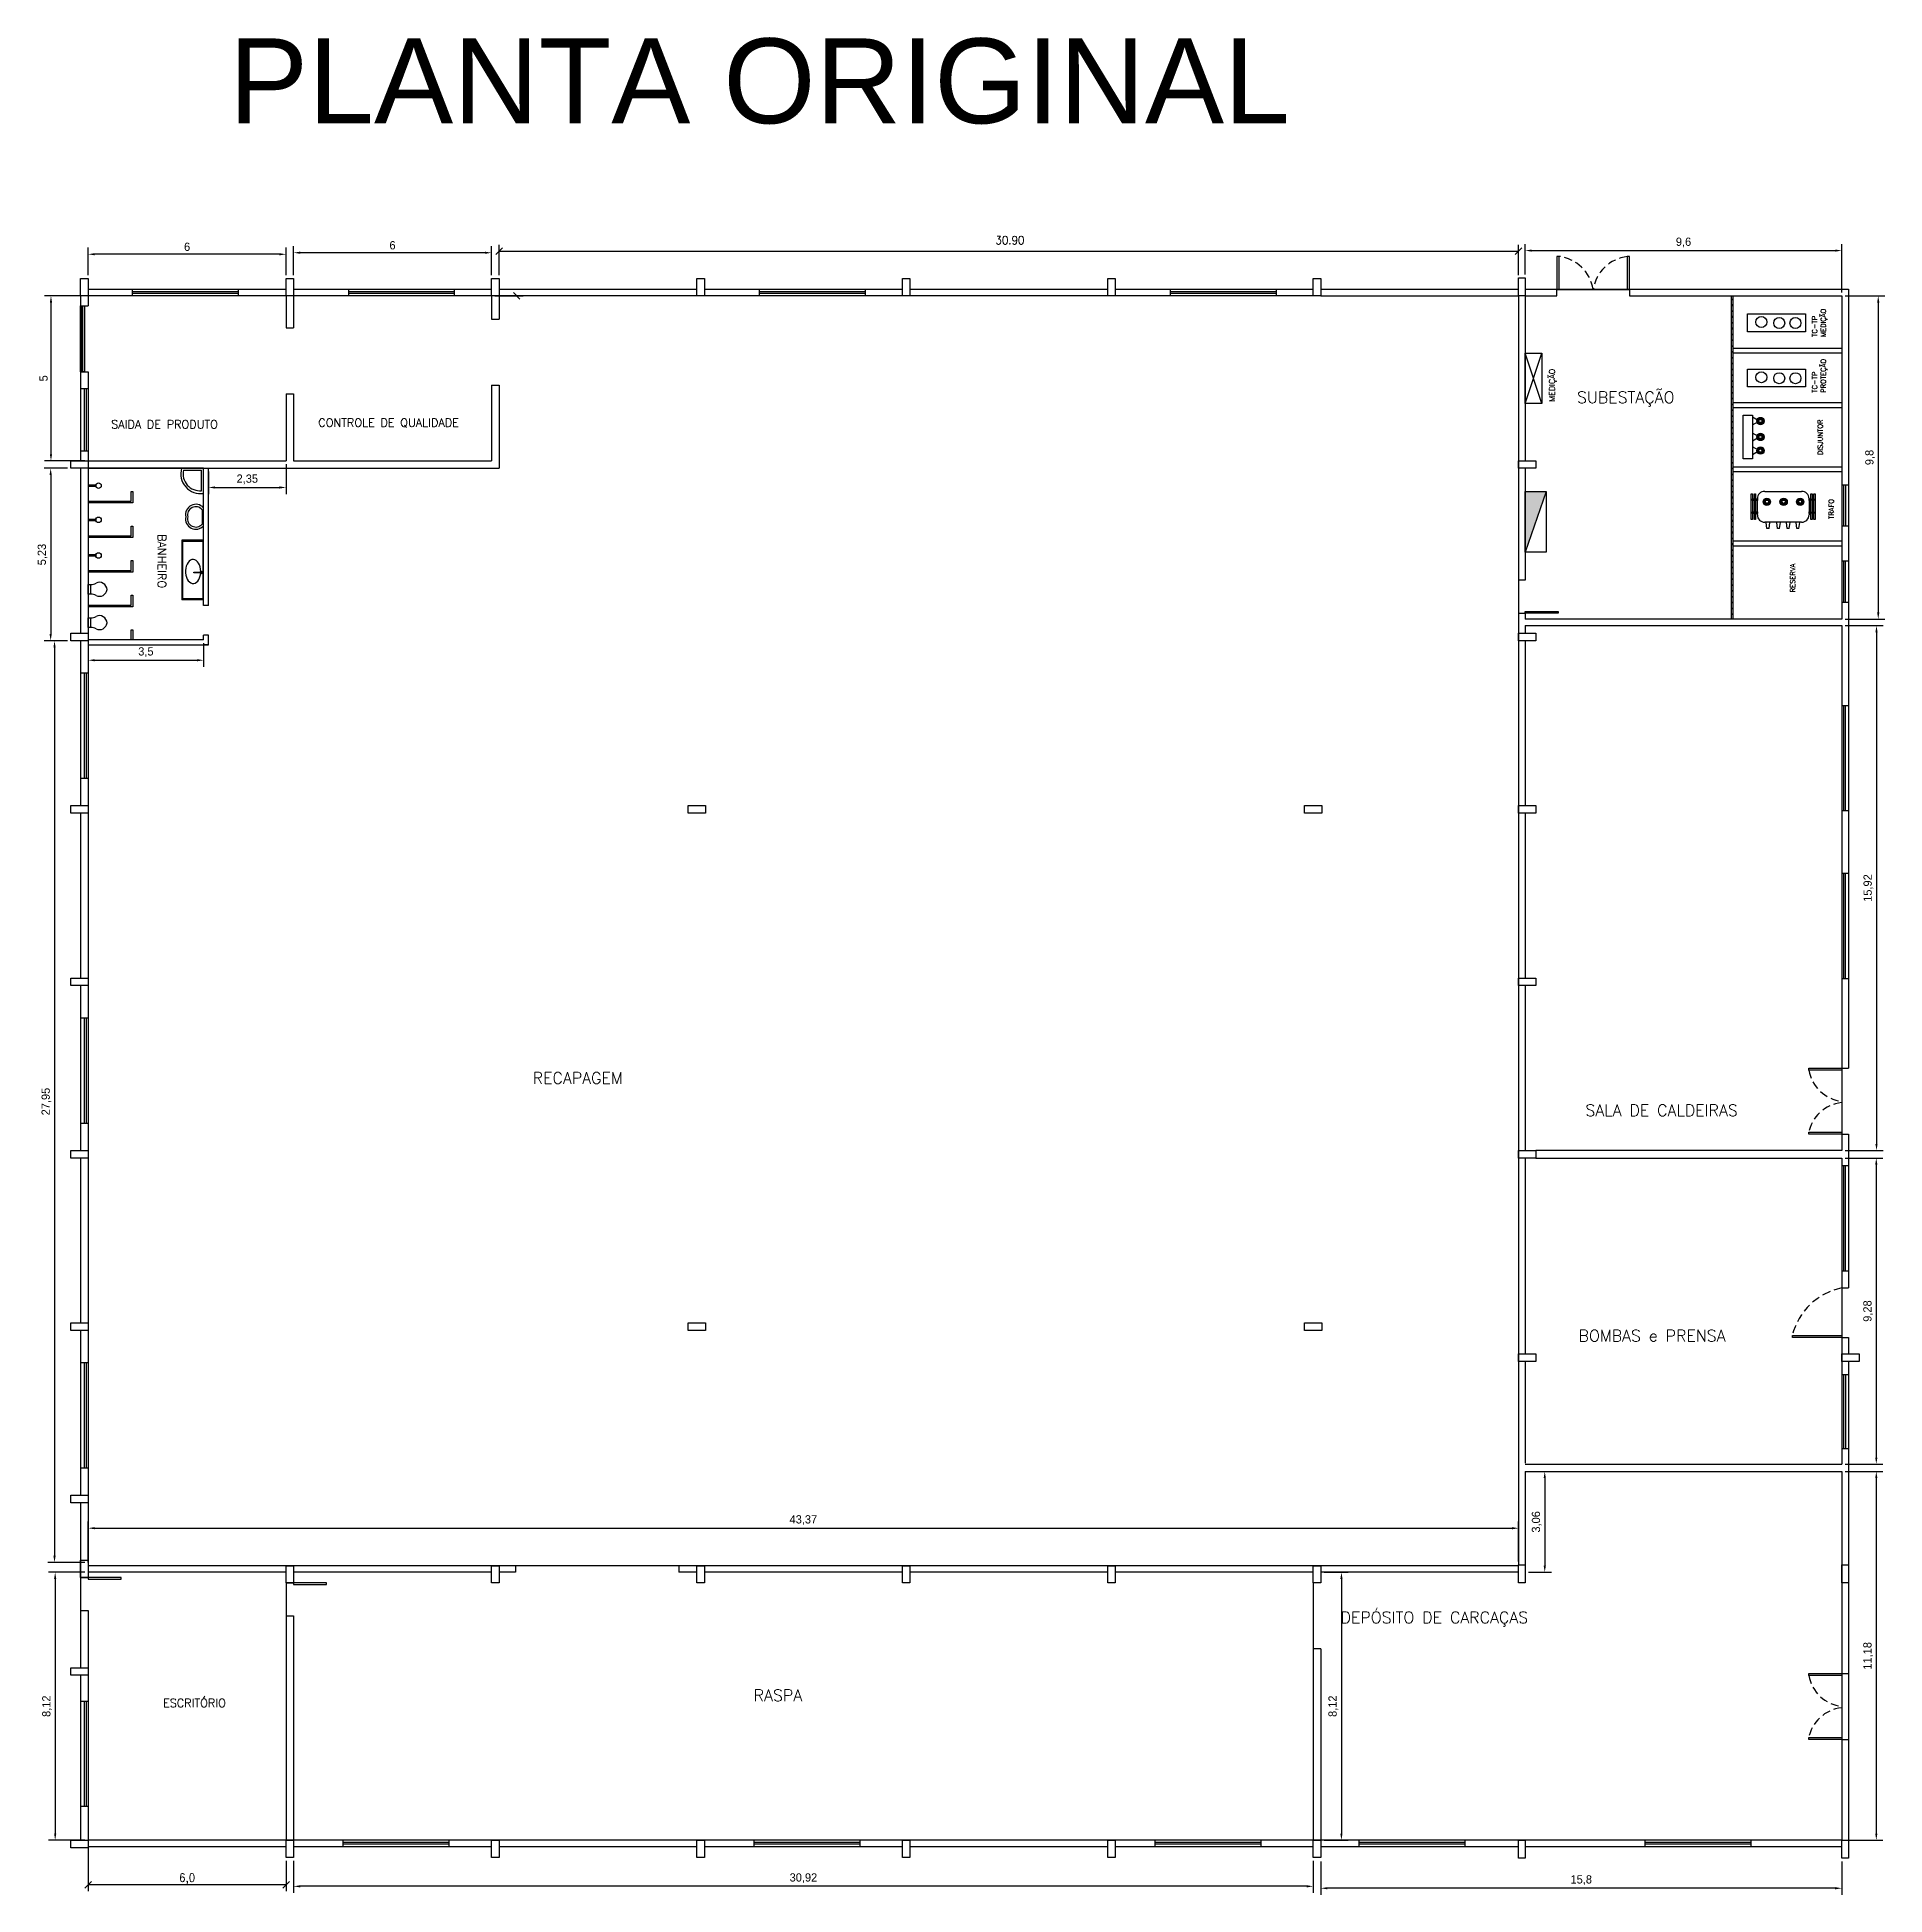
# Model space of a CAD drawing. Extents: x -646 to 641, y -554 to 322.
# Drawn here: x 223 to 279.1, y -58.2 to -1.9 of the extents above; entities that cross this region are included whole.
import ezdxf

# ---------------------------------------------------------------- set-up
doc = ezdxf.new("R2010")
doc.units = 0
doc.header["$MEASUREMENT"] = 0
doc.linetypes.add('DASHED2', pattern=[0.375, 0.25, -0.125])
for name, color, linetype in [('_ARQ', 5, 'Continuous'), ('_ARQ-TEXTO', 4, 'Continuous'), ('_COTAS', 4, 'Continuous'), ('_ELT-PONTO', 2, 'Continuous'), ('_ELT-PONTO-TEXTO', 4, 'Continuous')]:
    doc.layers.add(name, color=color, linetype=linetype)
doc.styles.add('textstyle3', font='romans')
doc.styles.add('textstyle4', font='arial.ttf')
doc.styles.add('textstyle5', font='')
doc.styles.get('textstyle5').set_extended_font_data('Standard')
doc.dimstyles.new('QCADDimStyle', dxfattribs={"dimscale": 0, "dimtxt": 0.25, "dimasz": 0.2, "dimexe": 0.2, "dimexo": 0.1, "dimgap": 0.1, "dimtad": 1, "dimtxsty": 'Standard', "dimcen": 2.5, "dimadec": 1, "dimazin": 3, "dimtfac": 1, "dimtmove": 2, "dimatfit": 3, "dimarcsym": 0})

msp = doc.modelspace()

# ---------------------------------------------------------------- texts
at = {"layer": '_ARQ-TEXTO', "style": 'textstyle3'}
for s, height, p in [('SUBESTAÇÃO', 0.35, (269.739, -12.967)), ('SAIDA DE PRODUTO', 0.25, (225.291, -13.735)), ('CONTROLE DE QUALIDADE', 0.25, (231.57, -13.684)), ('RECAPAGEM', 0.35, (238.073, -33.611)), ('SALA DE CALDEIRAS', 0.35, (269.993, -34.591)), ('BOMBAS e PRENSA', 0.35, (269.786, -41.427)), ('DEPÓSITO DE CARCAÇAS', 0.35, (262.57, -49.97)), ('ESCRITÓRIO', 0.25, (226.862, -52.514)), ('RASPA', 0.35, (244.773, -52.332))]:
    msp.add_text(s, height=height, dxfattribs=at).set_placement(p)
msp.add_text('BANHEIRO', height=0.25, rotation=270, dxfattribs=at).set_placement((226.704, -16.94))
at = {"layer": '_ARQ-TEXTO', "linetype": 'Continuous', "insert": (228.864, -1.907), "char_height": 2.57438, "width": 44.48312, "attachment_point": 1, "style": 'textstyle4'}
msp.add_mtext('PLANTA ORIGINAL', dxfattribs=at)
at = {"layer": '_COTAS', "linetype": 'Continuous', "char_height": 0.25, "attachment_point": 5, "style": 'textstyle5'}
for s, insert in [('30.90', (252.543, -8.027)), ('6,0', (227.593, -57.726))]:
    msp.add_mtext(s, dxfattribs=dict(at, insert=insert))
at = {"layer": '_ELT-PONTO-TEXTO', "style": 'textstyle3'}
for s, height, p in [('MEDIÇÃO', 0.15, (277.28, -10.961)), ('TC-TP', 0.15, (277.018, -10.961)), ('PROTEÇÃO', 0.15, (277.28, -12.656)), ('MEDIÇÃO', 0.176, (269.069, -12.931)), ('TC-TP', 0.15, (277.018, -12.656)), ('DISJUNTOR', 0.15, (277.188, -14.545)), ('TRAFO', 0.15, (277.521, -16.487)), ('RESERVA', 0.15, (276.35, -18.707))]:
    msp.add_text(s, height=height, rotation=90, dxfattribs=at).set_placement(p)

# ---------------------------------------------------------------- blocks, each defined once
blk = doc.blocks.new('_OBLIQUE')
at = {"color": 0, "linetype": 'ByBlock'}
blk.add_line((-0.5, -0.5), (0.5, 0.5), dxfattribs=at)
blk = doc.blocks.new('*D17')
at = {"layer": '_COTAS', "color": 0, "linetype": 'Continuous', "lineweight": -2, "transparency": 16777216}
for p, q in [((268.168, -9.068), (268.168, -8.142)), ((268.368, -8.342), (277.568, -8.342)), ((277.768, -9.616), (277.768, -8.142))]:
    blk.add_line(p, q, dxfattribs=at)
at = {"layer": '_COTAS', "color": 0, "linetype": 'Continuous', "transparency": 16777216}
for points in [[(268.368, -8.308), (268.368, -8.375), (268.168, -8.342)], [(277.568, -8.308), (277.568, -8.375), (277.768, -8.342)]]:
    blk.add_solid(points, dxfattribs=at)
at = {"layer": 'DEFPOINTS', "color": 0, "linetype": 'Continuous', "transparency": 16777216}
for p in [(277.768, -8.342), (268.168, -9.168), (277.768, -9.716)]:
    blk.add_point(p, dxfattribs=at)
at = {"layer": '_COTAS', "color": 0, "linetype": 'Continuous', "transparency": 16777216, "insert": (272.968, -8.096), "char_height": 0.25, "attachment_point": 5}
blk.add_mtext('9,6', dxfattribs=at)
blk = doc.blocks.new('*D18')
at = {"layer": '_COTAS', "color": 0, "linetype": 'Continuous', "lineweight": -2, "transparency": 16777216}
for p, q in [((277.868, -9.716), (279.073, -9.716)), ((278.873, -9.916), (278.873, -19.316)), ((277.868, -19.516), (279.073, -19.516))]:
    blk.add_line(p, q, dxfattribs=at)
at = {"layer": '_COTAS', "color": 0, "linetype": 'Continuous', "transparency": 16777216}
for points in [[(278.839, -9.916), (278.906, -9.916), (278.873, -9.716)], [(278.839, -19.316), (278.906, -19.316), (278.873, -19.516)]]:
    blk.add_solid(points, dxfattribs=at)
at = {"layer": 'DEFPOINTS', "color": 0, "linetype": 'Continuous', "transparency": 16777216}
for p in [(277.768, -9.716), (277.768, -19.516), (278.873, -19.516)]:
    blk.add_point(p, dxfattribs=at)
at = {"layer": '_COTAS', "color": 0, "linetype": 'Continuous', "transparency": 16777216, "insert": (278.627, -14.616), "char_height": 0.25, "attachment_point": 5, "rotation": 90}
blk.add_mtext('9,8', dxfattribs=at)
blk = doc.blocks.new('*D19')
at = {"layer": '_COTAS', "color": 0, "linetype": 'Continuous', "lineweight": -2, "transparency": 16777216}
for p, q in [((277.868, -19.716), (279.02, -19.716)), ((278.82, -19.916), (278.82, -35.433)), ((277.868, -35.633), (279.02, -35.633))]:
    blk.add_line(p, q, dxfattribs=at)
at = {"layer": '_COTAS', "color": 0, "linetype": 'Continuous', "transparency": 16777216}
for points in [[(278.786, -19.916), (278.853, -19.916), (278.82, -19.716)], [(278.786, -35.433), (278.853, -35.433), (278.82, -35.633)]]:
    blk.add_solid(points, dxfattribs=at)
at = {"layer": 'DEFPOINTS', "color": 0, "linetype": 'Continuous', "transparency": 16777216}
for p in [(277.768, -19.716), (277.768, -35.633), (278.82, -35.633)]:
    blk.add_point(p, dxfattribs=at)
at = {"layer": '_COTAS', "color": 0, "linetype": 'Continuous', "transparency": 16777216, "insert": (278.574, -27.674), "char_height": 0.25, "attachment_point": 5, "rotation": 90}
blk.add_mtext('15,92', dxfattribs=at)
blk = doc.blocks.new('*D20')
at = {"layer": '_COTAS', "color": 0, "linetype": 'Continuous', "lineweight": -2, "transparency": 16777216}
for p, q in [((277.868, -35.862), (279.013, -35.862)), ((278.813, -36.062), (278.813, -44.945)), ((277.868, -45.145), (279.013, -45.145))]:
    blk.add_line(p, q, dxfattribs=at)
at = {"layer": '_COTAS', "color": 0, "linetype": 'Continuous', "transparency": 16777216}
for points in [[(278.78, -36.062), (278.847, -36.062), (278.813, -35.862)], [(278.78, -44.945), (278.847, -44.945), (278.813, -45.145)]]:
    blk.add_solid(points, dxfattribs=at)
at = {"layer": 'DEFPOINTS', "color": 0, "linetype": 'Continuous', "transparency": 16777216}
for p in [(277.768, -35.862), (277.768, -45.145), (278.813, -45.145)]:
    blk.add_point(p, dxfattribs=at)
at = {"layer": '_COTAS', "color": 0, "linetype": 'Continuous', "transparency": 16777216, "insert": (278.567, -40.503), "char_height": 0.25, "attachment_point": 5, "rotation": 90}
blk.add_mtext('9,28', dxfattribs=at)
blk = doc.blocks.new('*D21')
at = {"layer": '_COTAS', "color": 0, "linetype": 'Continuous', "lineweight": -2, "transparency": 16777216}
for p, q in [((277.868, -45.368), (279.013, -45.368)), ((278.813, -45.568), (278.813, -56.35)), ((277.866, -56.55), (279.013, -56.55))]:
    blk.add_line(p, q, dxfattribs=at)
at = {"layer": '_COTAS', "color": 0, "linetype": 'Continuous', "transparency": 16777216}
for points in [[(278.78, -45.568), (278.847, -45.568), (278.813, -45.368)], [(278.78, -56.35), (278.847, -56.35), (278.813, -56.55)]]:
    blk.add_solid(points, dxfattribs=at)
at = {"layer": 'DEFPOINTS', "color": 0, "linetype": 'Continuous', "transparency": 16777216}
for p in [(277.768, -45.368), (277.766, -56.55), (278.813, -56.55)]:
    blk.add_point(p, dxfattribs=at)
at = {"layer": '_COTAS', "color": 0, "linetype": 'Continuous', "transparency": 16777216, "insert": (278.567, -50.959), "char_height": 0.25, "attachment_point": 5, "rotation": 90}
blk.add_mtext('11,18', dxfattribs=at)
blk = doc.blocks.new('*D22')
at = {"layer": '_COTAS', "color": 0, "linetype": 'Continuous', "lineweight": -2, "transparency": 16777216}
for p, q in [((268.268, -45.368), (268.96, -45.368)), ((268.76, -45.568), (268.76, -48.225)), ((268.268, -48.425), (268.96, -48.425))]:
    blk.add_line(p, q, dxfattribs=at)
at = {"layer": '_COTAS', "color": 0, "linetype": 'Continuous', "transparency": 16777216}
for points in [[(268.727, -45.568), (268.794, -45.568), (268.76, -45.368)], [(268.727, -48.225), (268.794, -48.225), (268.76, -48.425)]]:
    blk.add_solid(points, dxfattribs=at)
at = {"layer": 'DEFPOINTS', "color": 0, "linetype": 'Continuous', "transparency": 16777216}
for p in [(268.168, -45.368), (268.168, -48.425), (268.76, -48.425)]:
    blk.add_point(p, dxfattribs=at)
at = {"layer": '_COTAS', "color": 0, "linetype": 'Continuous', "transparency": 16777216, "insert": (268.515, -46.897), "char_height": 0.25, "attachment_point": 5, "rotation": 90}
blk.add_mtext('3,06', dxfattribs=at)
blk = doc.blocks.new('*D23')
at = {"layer": '_COTAS', "color": 0, "linetype": 'Continuous', "lineweight": -2, "transparency": 16777216}
for p, q in [((262.068, -48.425), (262.795, -48.425)), ((262.595, -48.625), (262.595, -56.35)), ((262.068, -56.55), (262.795, -56.55))]:
    blk.add_line(p, q, dxfattribs=at)
at = {"layer": '_COTAS', "color": 0, "linetype": 'Continuous', "transparency": 16777216}
for points in [[(262.562, -48.625), (262.628, -48.625), (262.595, -48.425)], [(262.562, -56.35), (262.628, -56.35), (262.595, -56.55)]]:
    blk.add_solid(points, dxfattribs=at)
at = {"layer": 'DEFPOINTS', "color": 0, "linetype": 'Continuous', "transparency": 16777216}
for p in [(261.968, -48.425), (261.968, -56.55), (262.595, -56.55)]:
    blk.add_point(p, dxfattribs=at)
at = {"layer": '_COTAS', "color": 0, "linetype": 'Continuous', "transparency": 16777216, "insert": (262.349, -52.487), "char_height": 0.25, "attachment_point": 5, "rotation": 90}
blk.add_mtext('8,12', dxfattribs=at)
blk = doc.blocks.new('*D24')
at = {"layer": '_COTAS', "color": 0, "linetype": 'Continuous', "lineweight": -2, "transparency": 16777216}
for p, q in [((261.968, -57.198), (261.968, -58.208)), ((277.766, -57.198), (277.766, -58.208)), ((277.566, -58.008), (262.168, -58.008))]:
    blk.add_line(p, q, dxfattribs=at)
at = {"layer": '_COTAS', "color": 0, "linetype": 'Continuous', "transparency": 16777216}
for points in [[(262.168, -57.974), (262.168, -58.041), (261.968, -58.008)], [(277.566, -57.974), (277.566, -58.041), (277.766, -58.008)]]:
    blk.add_solid(points, dxfattribs=at)
at = {"layer": 'DEFPOINTS', "color": 0, "linetype": 'Continuous', "transparency": 16777216}
for p in [(261.968, -57.098), (277.766, -57.098), (261.968, -58.008)]:
    blk.add_point(p, dxfattribs=at)
at = {"layer": '_COTAS', "color": 0, "linetype": 'Continuous', "transparency": 16777216, "insert": (269.867, -57.762), "char_height": 0.25, "attachment_point": 5}
blk.add_mtext('15,8', dxfattribs=at)
blk = doc.blocks.new('*D25')
at = {"layer": '_COTAS', "color": 0, "linetype": 'Continuous', "lineweight": -2, "transparency": 16777216}
for p, q in [((230.822, -57.174), (230.822, -58.149)), ((261.739, -57.174), (261.739, -58.149)), ((261.539, -57.949), (231.022, -57.949))]:
    blk.add_line(p, q, dxfattribs=at)
at = {"layer": '_COTAS', "color": 0, "linetype": 'Continuous', "transparency": 16777216}
for points in [[(231.022, -57.916), (231.022, -57.983), (230.822, -57.949)], [(261.539, -57.916), (261.539, -57.983), (261.739, -57.949)]]:
    blk.add_solid(points, dxfattribs=at)
at = {"layer": 'DEFPOINTS', "color": 0, "linetype": 'Continuous', "transparency": 16777216}
for p in [(230.822, -57.074), (261.739, -57.074), (230.822, -57.949)]:
    blk.add_point(p, dxfattribs=at)
at = {"layer": '_COTAS', "color": 0, "linetype": 'Continuous', "transparency": 16777216, "insert": (246.281, -57.703), "char_height": 0.25, "attachment_point": 5}
blk.add_mtext('30,92', dxfattribs=at)
blk = doc.blocks.new('*D26')
at = {"layer": '_COTAS', "color": 0, "linetype": 'Continuous', "lineweight": -2, "transparency": 16777216}
for p, q in [((224.593, -48.125), (224.593, -46.889)), ((224.793, -47.089), (267.766, -47.089)), ((267.966, -48.102), (267.966, -46.889))]:
    blk.add_line(p, q, dxfattribs=at)
at = {"layer": '_COTAS', "color": 0, "linetype": 'Continuous', "transparency": 16777216}
for points in [[(224.793, -47.055), (224.793, -47.122), (224.593, -47.089)], [(267.766, -47.055), (267.766, -47.122), (267.966, -47.089)]]:
    blk.add_solid(points, dxfattribs=at)
at = {"layer": 'DEFPOINTS', "color": 0, "linetype": 'Continuous', "transparency": 16777216}
for p in [(267.966, -47.089), (224.593, -48.225), (267.966, -48.202)]:
    blk.add_point(p, dxfattribs=at)
at = {"layer": '_COTAS', "color": 0, "linetype": 'Continuous', "transparency": 16777216, "insert": (246.279, -46.843), "char_height": 0.25, "attachment_point": 5}
blk.add_mtext('43,37', dxfattribs=at)
blk = doc.blocks.new('*D27')
at = {"layer": '_COTAS', "color": 0, "linetype": 'Continuous', "lineweight": -2, "transparency": 16777216}
for p, q in [((230.822, -9.092), (230.822, -8.207)), ((236.622, -8.407), (231.022, -8.407)), ((236.822, -9.092), (236.822, -8.207))]:
    blk.add_line(p, q, dxfattribs=at)
at = {"layer": '_COTAS', "color": 0, "linetype": 'Continuous', "transparency": 16777216}
for points in [[(231.022, -8.374), (231.022, -8.44), (230.822, -8.407)], [(236.622, -8.374), (236.622, -8.44), (236.822, -8.407)]]:
    blk.add_solid(points, dxfattribs=at)
at = {"layer": 'DEFPOINTS', "color": 0, "linetype": 'Continuous', "transparency": 16777216}
for p in [(230.822, -8.407), (230.822, -9.192), (236.822, -9.192)]:
    blk.add_point(p, dxfattribs=at)
at = {"layer": '_COTAS', "color": 0, "linetype": 'Continuous', "transparency": 16777216, "insert": (233.822, -8.182), "char_height": 0.25, "attachment_point": 5}
blk.add_mtext('6', dxfattribs=at)
blk = doc.blocks.new('*D28')
at = {"layer": '_COTAS', "color": 0, "linetype": 'Continuous', "lineweight": -2, "transparency": 16777216}
for p, q in [((224.593, -9.092), (224.593, -8.253)), ((230.593, -9.092), (230.593, -8.253)), ((230.393, -8.453), (224.793, -8.453))]:
    blk.add_line(p, q, dxfattribs=at)
at = {"layer": '_COTAS', "color": 0, "linetype": 'Continuous', "transparency": 16777216}
for points in [[(224.793, -8.42), (224.793, -8.487), (224.593, -8.453)], [(230.393, -8.42), (230.393, -8.487), (230.593, -8.453)]]:
    blk.add_solid(points, dxfattribs=at)
at = {"layer": 'DEFPOINTS', "color": 0, "linetype": 'Continuous', "transparency": 16777216}
for p in [(224.593, -8.453), (224.593, -9.192), (230.593, -9.192)]:
    blk.add_point(p, dxfattribs=at)
at = {"layer": '_COTAS', "color": 0, "linetype": 'Continuous', "transparency": 16777216, "insert": (227.593, -8.228), "char_height": 0.25, "attachment_point": 5}
blk.add_mtext('6', dxfattribs=at)
blk = doc.blocks.new('*D29')
at = {"layer": '_COTAS', "color": 0, "linetype": 'Continuous', "lineweight": -2, "transparency": 16777216}
for p, q in [((224.493, -9.716), (223.265, -9.716)), ((223.465, -9.916), (223.465, -14.516)), ((224.493, -14.716), (223.265, -14.716))]:
    blk.add_line(p, q, dxfattribs=at)
at = {"layer": '_COTAS', "color": 0, "linetype": 'Continuous', "transparency": 16777216}
for points in [[(223.432, -9.916), (223.498, -9.916), (223.465, -9.716)], [(223.432, -14.516), (223.498, -14.516), (223.465, -14.716)]]:
    blk.add_solid(points, dxfattribs=at)
at = {"layer": 'DEFPOINTS', "color": 0, "linetype": 'Continuous', "transparency": 16777216}
for p in [(224.593, -9.716), (223.465, -14.716), (224.593, -14.716)]:
    blk.add_point(p, dxfattribs=at)
at = {"layer": '_COTAS', "color": 0, "linetype": 'Continuous', "transparency": 16777216, "insert": (223.24, -12.216), "char_height": 0.25, "attachment_point": 5, "rotation": 90}
blk.add_mtext('5', dxfattribs=at)
blk = doc.blocks.new('*D30')
at = {"layer": '_COTAS', "color": 0, "linetype": 'Continuous', "lineweight": -2, "transparency": 16777216}
for p, q in [((228.093, -20.245), (228.093, -20.965)), ((224.593, -20.395), (224.593, -20.965)), ((224.793, -20.765), (227.893, -20.765))]:
    blk.add_line(p, q, dxfattribs=at)
at = {"layer": '_COTAS', "color": 0, "linetype": 'Continuous', "transparency": 16777216}
for points in [[(224.793, -20.732), (224.793, -20.799), (224.593, -20.765)], [(227.893, -20.732), (227.893, -20.799), (228.093, -20.765)]]:
    blk.add_solid(points, dxfattribs=at)
at = {"layer": 'DEFPOINTS', "color": 0, "linetype": 'Continuous', "transparency": 16777216}
for p in [(228.093, -20.145), (224.593, -20.295), (228.093, -20.765)]:
    blk.add_point(p, dxfattribs=at)
at = {"layer": '_COTAS', "color": 0, "linetype": 'Continuous', "transparency": 16777216, "insert": (226.343, -20.52), "char_height": 0.25, "attachment_point": 5}
blk.add_mtext('3,5', dxfattribs=at)
blk = doc.blocks.new('*D31')
at = {"layer": '_COTAS', "color": 0, "linetype": 'Continuous', "lineweight": -2, "transparency": 16777216}
for p, q in [((223.969, -14.945), (223.256, -14.945)), ((223.456, -15.145), (223.456, -19.974)), ((223.969, -20.174), (223.256, -20.174))]:
    blk.add_line(p, q, dxfattribs=at)
at = {"layer": '_COTAS', "color": 0, "linetype": 'Continuous', "transparency": 16777216}
for points in [[(223.423, -15.145), (223.489, -15.145), (223.456, -14.945)], [(223.423, -19.974), (223.489, -19.974), (223.456, -20.174)]]:
    blk.add_solid(points, dxfattribs=at)
at = {"layer": 'DEFPOINTS', "color": 0, "linetype": 'Continuous', "transparency": 16777216}
for p in [(224.069, -14.945), (223.456, -20.174), (224.069, -20.174)]:
    blk.add_point(p, dxfattribs=at)
at = {"layer": '_COTAS', "color": 0, "linetype": 'Continuous', "transparency": 16777216, "insert": (223.21, -17.56), "char_height": 0.25, "attachment_point": 5, "rotation": 90}
blk.add_mtext('5,23', dxfattribs=at)
blk = doc.blocks.new('*D32')
at = {"layer": '_COTAS', "color": 0, "linetype": 'Continuous', "lineweight": -2, "transparency": 16777216}
for p, q in [((228.243, -15.045), (228.243, -15.726)), ((230.593, -14.816), (230.593, -15.726)), ((228.443, -15.526), (230.393, -15.526))]:
    blk.add_line(p, q, dxfattribs=at)
at = {"layer": '_COTAS', "color": 0, "linetype": 'Continuous', "transparency": 16777216}
for points in [[(228.443, -15.492), (228.443, -15.559), (228.243, -15.526)], [(230.393, -15.492), (230.393, -15.559), (230.593, -15.526)]]:
    blk.add_solid(points, dxfattribs=at)
at = {"layer": 'DEFPOINTS', "color": 0, "linetype": 'Continuous', "transparency": 16777216}
for p in [(228.243, -14.945), (230.593, -14.716), (230.593, -15.526)]:
    blk.add_point(p, dxfattribs=at)
at = {"layer": '_COTAS', "color": 0, "linetype": 'Continuous', "transparency": 16777216, "insert": (229.418, -15.28), "char_height": 0.25, "attachment_point": 5}
blk.add_mtext('2,35', dxfattribs=at)
blk = doc.blocks.new('*D33')
at = {"layer": '_COTAS', "color": 0, "linetype": 'Continuous', "lineweight": -2, "transparency": 16777216}
for p, q in [((223.969, -20.174), (223.373, -20.174)), ((223.573, -20.374), (223.573, -47.925)), ((224.493, -48.125), (223.373, -48.125))]:
    blk.add_line(p, q, dxfattribs=at)
at = {"layer": '_COTAS', "color": 0, "linetype": 'Continuous', "transparency": 16777216}
for points in [[(223.539, -20.374), (223.606, -20.374), (223.573, -20.174)], [(223.539, -47.925), (223.606, -47.925), (223.573, -48.125)]]:
    blk.add_solid(points, dxfattribs=at)
at = {"layer": 'DEFPOINTS', "color": 0, "linetype": 'Continuous', "transparency": 16777216}
for p in [(224.069, -20.174), (223.573, -48.125), (224.593, -48.125)]:
    blk.add_point(p, dxfattribs=at)
at = {"layer": '_COTAS', "color": 0, "linetype": 'Continuous', "transparency": 16777216, "insert": (223.327, -34.15), "char_height": 0.25, "attachment_point": 5, "rotation": 90}
blk.add_mtext('27,95', dxfattribs=at)
blk = doc.blocks.new('*D34')
at = {"layer": '_COTAS', "color": 0, "linetype": 'Continuous', "lineweight": -2, "transparency": 16777216}
for p, q in [((224.493, -48.425), (223.392, -48.425)), ((223.592, -48.625), (223.592, -56.35)), ((224.493, -56.55), (223.392, -56.55))]:
    blk.add_line(p, q, dxfattribs=at)
at = {"layer": '_COTAS', "color": 0, "linetype": 'Continuous', "transparency": 16777216}
for points in [[(223.559, -48.625), (223.626, -48.625), (223.592, -48.425)], [(223.559, -56.35), (223.626, -56.35), (223.592, -56.55)]]:
    blk.add_solid(points, dxfattribs=at)
at = {"layer": 'DEFPOINTS', "color": 0, "linetype": 'Continuous', "transparency": 16777216}
for p in [(224.593, -48.425), (223.592, -56.55), (224.593, -56.55)]:
    blk.add_point(p, dxfattribs=at)
at = {"layer": '_COTAS', "color": 0, "linetype": 'Continuous', "transparency": 16777216, "insert": (223.347, -52.487), "char_height": 0.25, "attachment_point": 5, "rotation": 90}
blk.add_mtext('8,12', dxfattribs=at)

# ---------------------------------------------------------------- dimensions: what is measured, and where the dimension line sits
at = {"layer": '_COTAS', "linetype": 'Continuous'}
for base, p1, p2, picture, middle in [((224.593, -8.453), (230.593, -9.192), (224.593, -9.192), '*D28', (227.593, -8.228)), ((230.822, -8.407), (236.822, -9.192), (230.822, -9.192), '*D27', (233.822, -8.182)), ((277.768, -8.342), (268.168, -9.168), (277.768, -9.716), '*D17', (272.968, -8.096)), ((230.593, -15.526), (228.243, -14.945), (230.593, -14.716), '*D32', (229.418, -15.28)), ((228.093, -20.765), (224.593, -20.295), (228.093, -20.145), '*D30', (226.343, -20.52)), ((267.966, -47.089), (224.593, -48.225), (267.966, -48.202), '*D26', (246.279, -46.843)), ((230.822, -57.949), (261.739, -57.074), (230.822, -57.074), '*D25', (246.281, -57.703)), ((261.968, -58.008), (277.766, -57.098), (261.968, -57.098), '*D24', (269.867, -57.762))]:
    dim = msp.add_linear_dim(base=base, p1=p1, p2=p2, dimstyle='QCADDimStyle', override={"dimscale": 1, "dimtoh": 0, "dimsah": 1, "dimcen": 0.2, "dimtdec": 2, "dimtofl": 1}, dxfattribs=at)
    dim.commit()
    dim.dimension.update_dxf_attribs({"geometry": picture, "text_midpoint": middle})
for base, p1, p2, picture, middle in [((223.465, -14.716), (224.593, -9.716), (224.593, -14.716), '*D29', (223.24, -12.216)), ((278.873, -19.516), (277.768, -9.716), (277.768, -19.516), '*D18', (278.627, -14.616)), ((223.456, -20.174), (224.069, -14.945), (224.069, -20.174), '*D31', (223.21, -17.56)), ((278.82, -35.633), (277.768, -19.716), (277.768, -35.633), '*D19', (278.574, -27.674)), ((223.573, -48.125), (224.069, -20.174), (224.593, -48.125), '*D33', (223.327, -34.15)), ((278.813, -45.145), (277.768, -35.862), (277.768, -45.145), '*D20', (278.567, -40.503)), ((268.76, -48.425), (268.168, -45.368), (268.168, -48.425), '*D22', (268.515, -46.897)), ((278.813, -56.55), (277.768, -45.368), (277.766, -56.55), '*D21', (278.567, -50.959)), ((223.5924, -56.5497), (224.5932, -48.4252), (224.5932, -56.5497), '*D34', (223.3465, -52.4874)), ((262.595, -56.5497), (261.9684, -48.4252), (261.9684, -56.5497), '*D23', (262.3492, -52.4874))]:
    dim = msp.add_linear_dim(base=base, p1=p1, p2=p2, angle=90, dimstyle='QCADDimStyle', override={"dimscale": 1, "dimtoh": 0, "dimsah": 1, "dimcen": 0.2, "dimtdec": 2, "dimtofl": 1}, dxfattribs=at)
    dim.commit()
    dim.dimension.update_dxf_attribs({"geometry": picture, "text_midpoint": middle})

# ---------------------------------------------------------------- hatches: boundary and pattern name
at = {"layer": '_ARQ', "transparency": 33554687}
h = msp.add_hatch(dxfattribs=at)
h.set_pattern_fill('ANSI31', color=256, style=0, pattern_type=0)
h.set_pattern_definition([(45, (5.17517, -143.68502), (-0.08838835, 0.08838835), [])])
h.paths.add_polyline_path([(274.477, -9.716), (274.425, -9.716), (274.425, -19.516), (274.477, -19.516)], flags=0)
at = {"layer": '_ELT-PONTO', "linetype": 'Continuous', "transparency": 33554687}
h = msp.add_hatch(color=256, dxfattribs=at)
edge = h.paths.add_edge_path(flags=0)
edge.add_arc((275.301, -13.51), 0.111, 180, 360)
edge.add_arc((275.301, -13.51), 0.111, 0, 180)
edge = h.paths.add_edge_path(flags=0)
edge.add_arc((275.301, -13.51), 0.0492, 180, 360, ccw=False)
edge.add_arc((275.301, -13.51), 0.0492, 0, 180, ccw=False)
h = msp.add_hatch(color=256, dxfattribs=at)
edge = h.paths.add_edge_path(flags=0)
edge.add_arc((275.301, -13.994), 0.111, 180, 360)
edge.add_arc((275.301, -13.994), 0.111, 0, 180)
edge = h.paths.add_edge_path(flags=0)
edge.add_arc((275.301, -13.994), 0.0492, 180, 360, ccw=False)
edge.add_arc((275.301, -13.994), 0.0492, 0, 180, ccw=False)
h = msp.add_hatch(color=256, dxfattribs=at)
edge = h.paths.add_edge_path(flags=0)
edge.add_arc((275.301, -14.407), 0.111, 180, 360)
edge.add_arc((275.301, -14.407), 0.111, 0, 180)
edge = h.paths.add_edge_path(flags=0)
edge.add_arc((275.301, -14.407), 0.0492, 180, 360, ccw=False)
edge.add_arc((275.301, -14.407), 0.0492, 0, 180, ccw=False)
msp.add_hatch(color=256, dxfattribs=at).paths.add_polyline_path([(268.168, -17.483), (268.805, -15.643), (268.168, -15.643)], flags=0)
h = msp.add_hatch(color=256, dxfattribs=at)
edge = h.paths.add_edge_path(flags=0)
edge.add_arc((275.496, -15.959), 0.111, 0, 180)
edge.add_arc((275.496, -15.959), 0.111, 180, 360)
edge = h.paths.add_edge_path(flags=0)
edge.add_arc((275.496, -15.959), 0.0492, 0, 180, ccw=False)
edge.add_arc((275.496, -15.959), 0.0492, 180, 360, ccw=False)
h = msp.add_hatch(color=256, dxfattribs=at)
edge = h.paths.add_edge_path(flags=0)
edge.add_arc((276.004, -15.959), 0.111, 270, 450)
edge.add_arc((276.004, -15.959), 0.111, 90, 270)
edge = h.paths.add_edge_path(flags=0)
edge.add_arc((276.004, -15.959), 0.0492, -90, 90, ccw=False)
edge.add_arc((276.004, -15.959), 0.0492, 90, 270, ccw=False)
h = msp.add_hatch(color=256, dxfattribs=at)
edge = h.paths.add_edge_path(flags=0)
edge.add_arc((276.505, -15.959), 0.111, 0, 180)
edge.add_arc((276.505, -15.959), 0.111, 180, 360)
edge = h.paths.add_edge_path(flags=0)
edge.add_arc((276.505, -15.959), 0.0492, 0, 180, ccw=False)
edge.add_arc((276.505, -15.959), 0.0492, 180, 360, ccw=False)

# ---------------------------------------------------------------- linework, layer by layer
at = {"layer": '_ARQ', "linetype": 'Continuous'}
for p, q in [((237.052, -9.092), (237.052, -8.163)), ((269.123, -9.518), (271.333, -9.518)), ((269.123, -9.716), (269.123, -9.518)), ((271.333, -9.518), (271.333, -9.716)), ((224.364, -10.022), (224.593, -10.022)), ((224.403, -12.022), (224.403, -10.022)), ((224.429, -12.022), (224.429, -10.022)), ((261.739, -9.716), (224.593, -9.716)), ((224.593, -9.716), (224.593, -10.022)), ((230.593, -9.716), (230.593, -10.689)), ((230.822, -9.716), (230.822, -10.689)), ((236.822, -9.716), (236.822, -10.422)), ((236.922, -9.716), (237.785, -9.716)), ((237.052, -9.716), (237.052, -10.422)), ((230.593, -10.689), (230.822, -10.689)), ((236.822, -10.422), (237.052, -10.422)), ((224.364, -12.022), (224.593, -12.022)), ((224.593, -12.022), (224.593, -48.585)), ((230.593, -12.689), (230.593, -14.716)), ((230.593, -12.689), (230.822, -12.689)), ((230.822, -12.689), (230.822, -14.716)), ((236.822, -12.422), (236.822, -14.716)), ((236.822, -12.422), (237.052, -12.422)), ((237.052, -12.422), (237.052, -14.945)), ((224.593, -14.716), (230.593, -14.716)), ((224.593, -14.945), (237.052, -14.945)), ((227.481, -15.002), (228.033, -15.002)), ((228.033, -15.624), (228.033, -15.002)), ((228.243, -15.045), (228.243, -15.638)), ((230.822, -14.716), (236.822, -14.716)), ((268.168, -14.945), (268.168, -18.337)), ((228.048, -16.199), (228.048, -16.637)), ((227.794, -18.091), (227.991, -18.091)), ((227.794, -18.113), (227.794, -18.091)), ((227.99, -18.113), (227.794, -18.113)), ((228.004, -18.103), (227.988, -18.103)), ((228.004, -18.104), (227.988, -18.104)), ((228.004, -18.105), (227.988, -18.105)), ((227.998, -18.079), (228.009, -18.09)), ((227.998, -18.129), (228.009, -18.117)), ((227.999, -18.078), (228.01, -18.089)), ((227.999, -18.13), (228.01, -18.118)), ((228, -18.077), (228.011, -18.088)), ((228, -18.13), (228.011, -18.119)), ((228.023, -18.083), (228.023, -18.068)), ((228.023, -18.14), (228.023, -18.125)), ((228.025, -18.083), (228.025, -18.068)), ((228.025, -18.14), (228.025, -18.125)), ((228.026, -18.083), (228.026, -18.068)), ((228.026, -18.14), (228.026, -18.125)), ((228.038, -18.119), (228.05, -18.131)), ((228.039, -18.089), (228.05, -18.077)), ((228.04, -18.09), (228.051, -18.078)), ((228.04, -18.117), (228.052, -18.129)), ((228.04, -18.119), (228.051, -18.13)), ((228.041, -18.091), (228.052, -18.079)), ((228.045, -18.103), (228.061, -18.103)), ((228.045, -18.104), (228.061, -18.104)), ((228.045, -18.105), (228.061, -18.105)), ((268.168, -18.337), (267.968, -18.337)), ((228.093, -20.145), (228.093, -20.003)), ((228.243, -20.295), (228.243, -20.003)), ((277.768, -33.139), (277.768, -35.139)), ((277.768, -35.862), (277.768, -39.803)), ((277.768, -39.803), (277.768, -41.243)), ((277.768, -39.803), (277.968, -39.803)), ((277.768, -41.303), (277.968, -41.303)), ((268.168, -42.032), (268.168, -45.117)), ((268.168, -45.368), (268.168, -48.202)), ((237.55, -48.225), (237.55, -48.425)), ((242.503, -48.225), (242.503, -48.425)), ((224.364, -48.585), (224.593, -48.585)), ((230.593, -48.75), (230.593, -56.55)), ((230.593, -48.75), (230.822, -48.75)), ((261.739, -48.75), (261.739, -56.55)), ((224.364, -49.585), (224.593, -49.585)), ((224.593, -49.585), (224.593, -56.55)), ((230.593, -49.75), (230.822, -49.75)), ((230.822, -49.75), (230.822, -56.55)), ((261.968, -50.75), (261.739, -50.75)), ((261.968, -50.75), (261.968, -56.55)), ((277.768, -51.524), (277.768, -53.464)), ((230.593, -57.174), (230.593, -58.101))]:
    msp.add_line(p, q, dxfattribs=at)
at = {"layer": '_ARQ'}
for p, q in [((224.593, -9.516), (230.593, -9.516)), ((225.937, -9.716), (225.937, -9.513)), ((229.137, -9.513), (229.137, -9.716)), ((230.822, -9.516), (236.822, -9.516)), ((232.495, -9.719), (232.495, -9.516)), ((235.695, -9.516), (235.695, -9.719)), ((237.052, -9.516), (243.052, -9.516)), ((243.281, -9.516), (249.281, -9.516)), ((244.954, -9.719), (244.954, -9.516)), ((248.154, -9.516), (248.154, -9.719)), ((249.51, -9.516), (255.51, -9.516)), ((255.739, -9.516), (261.739, -9.516)), ((257.412, -9.719), (257.412, -9.516)), ((260.612, -9.516), (260.612, -9.719)), ((261.968, -9.516), (267.966, -9.516)), ((268.168, -9.516), (277.968, -9.516)), ((277.968, -9.516), (277.968, -33.139)), ((224.364, -9.716), (224.364, -14.716)), ((225.937, -9.578), (229.134, -9.578)), ((225.937, -9.631), (229.134, -9.631)), ((232.495, -9.581), (235.693, -9.581)), ((232.495, -9.634), (235.693, -9.634)), ((244.954, -9.581), (248.151, -9.581)), ((244.954, -9.634), (248.151, -9.634)), ((257.412, -9.581), (260.609, -9.581)), ((257.412, -9.634), (260.609, -9.634)), ((261.968, -9.716), (267.968, -9.716)), ((267.968, -9.716), (267.968, -48.202)), ((268.168, -9.716), (268.168, -14.716)), ((268.168, -9.716), (269.123, -9.716)), ((271.333, -9.716), (277.768, -9.716)), ((274.425, -19.516), (274.425, -9.716)), ((274.477, -19.516), (274.477, -9.716)), ((277.768, -9.716), (277.768, -19.516)), ((274.477, -11.296), (277.768, -11.296)), ((274.477, -11.446), (277.768, -11.446)), ((224.39, -12.529), (224.593, -12.529)), ((224.475, -12.529), (224.475, -14.421)), ((224.528, -12.529), (224.528, -14.421)), ((274.477, -12.946), (277.768, -12.946)), ((274.477, -13.096), (277.768, -13.096)), ((224.593, -14.423), (224.39, -14.423)), ((224.364, -14.945), (224.364, -19.945)), ((224.593, -14.945), (224.593, -23.295)), ((228.093, -14.945), (224.593, -14.945)), ((228.093, -19.103), (228.093, -14.945)), ((228.243, -19.103), (228.243, -14.945)), ((274.477, -14.896), (277.768, -14.896)), ((274.477, -15.046), (277.768, -15.046)), ((224.593, -15.445), (224.823, -15.445)), ((224.823, -15.495), (224.599, -15.495)), ((224.823, -15.445), (224.823, -15.495)), ((225.893, -15.945), (225.893, -15.645)), ((225.893, -15.645), (225.943, -15.645)), ((225.943, -15.645), (225.943, -15.995)), ((277.768, -15.441), (277.971, -15.441)), ((277.833, -16.691), (277.833, -15.441)), ((277.887, -16.691), (277.887, -15.441)), ((224.593, -15.945), (225.893, -15.945)), ((225.943, -15.995), (224.593, -15.995)), ((224.593, -16.483), (224.823, -16.483)), ((224.823, -16.533), (224.599, -16.533)), ((224.823, -16.483), (224.823, -16.533)), ((225.893, -16.695), (225.943, -16.695)), ((225.893, -16.995), (225.893, -16.695)), ((225.943, -16.695), (225.943, -17.045)), ((277.768, -16.691), (277.971, -16.691)), ((224.593, -16.995), (225.893, -16.995)), ((225.943, -17.045), (224.593, -17.045)), ((227.432, -17.12), (227.432, -18.937)), ((228.093, -17.12), (227.432, -17.12)), ((274.477, -17.146), (277.768, -17.146)), ((274.477, -17.296), (277.768, -17.296)), ((224.593, -17.563), (224.823, -17.563)), ((224.823, -17.613), (224.599, -17.613)), ((224.823, -17.563), (224.823, -17.613)), ((225.893, -17.745), (225.943, -17.745)), ((225.893, -18.045), (225.893, -17.745)), ((225.943, -17.745), (225.943, -18.095)), ((277.766, -17.752), (277.968, -17.752)), ((277.831, -19.003), (277.831, -17.752)), ((277.884, -19.003), (277.884, -17.752)), ((224.593, -18.045), (225.893, -18.045)), ((225.943, -18.095), (224.593, -18.095)), ((224.593, -19.095), (225.893, -19.095)), ((225.943, -19.145), (224.593, -19.145)), ((225.893, -19.095), (225.893, -18.795)), ((225.893, -18.795), (225.943, -18.795)), ((225.943, -18.795), (225.943, -19.145)), ((228.093, -18.937), (227.432, -18.937)), ((228.243, -19.103), (228.093, -19.103)), ((277.766, -19.003), (277.968, -19.003)), ((267.968, -19.337), (268.168, -19.337)), ((268.168, -19.337), (268.168, -19.516)), ((277.768, -19.516), (268.168, -19.516)), ((268.168, -19.716), (277.768, -19.716)), ((268.168, -19.716), (268.168, -19.945)), ((277.768, -19.716), (277.768, -33.139)), ((224.364, -20.174), (224.364, -25.174)), ((228.093, -20.145), (224.593, -20.145)), ((225.893, -19.845), (225.943, -19.845)), ((225.893, -20.145), (225.893, -19.845)), ((225.943, -19.845), (225.943, -20.145)), ((228.243, -20.003), (228.093, -20.003)), ((268.168, -20.174), (268.168, -25.174)), ((224.593, -20.295), (228.243, -20.295)), ((228.243, -20.295), (228.093, -20.295)), ((224.39, -21.151), (224.593, -21.151)), ((224.475, -21.151), (224.475, -24.348)), ((224.528, -21.151), (224.528, -24.348)), ((277.768, -22.134), (277.968, -22.134)), ((277.831, -25.334), (277.831, -22.136)), ((277.884, -25.334), (277.884, -22.136)), ((224.593, -24.351), (224.39, -24.351)), ((277.968, -25.334), (277.768, -25.334)), ((224.364, -25.404), (224.364, -30.404)), ((268.168, -25.404), (268.168, -30.404)), ((277.768, -27.223), (277.968, -27.223)), ((277.831, -30.423), (277.831, -27.226)), ((277.884, -30.423), (277.884, -27.226)), ((277.968, -30.423), (277.768, -30.423)), ((224.364, -30.633), (224.364, -35.633)), ((268.168, -30.633), (268.168, -35.633)), ((224.39, -31.61), (224.593, -31.61)), ((224.475, -31.61), (224.475, -34.807)), ((224.528, -31.61), (224.528, -34.807)), ((277.768, -33.139), (277.968, -33.139)), ((224.593, -34.81), (224.39, -34.81)), ((277.768, -35.139), (277.968, -35.139)), ((277.768, -35.139), (277.768, -35.633)), ((277.968, -35.139), (277.968, -39.803)), ((224.364, -35.862), (224.364, -40.862)), ((268.168, -35.862), (268.168, -41.803)), ((277.768, -35.633), (268.493, -35.633)), ((268.493, -35.862), (277.768, -35.862)), ((277.766, -36.093), (277.968, -36.093)), ((277.831, -39.293), (277.831, -36.096)), ((277.884, -39.293), (277.884, -36.096)), ((277.968, -39.293), (277.766, -39.293)), ((224.364, -41.091), (224.364, -46.091)), ((277.768, -41.303), (277.768, -45.145)), ((277.968, -41.303), (277.968, -41.803)), ((224.39, -42.068), (224.593, -42.068)), ((224.475, -42.068), (224.475, -45.265)), ((224.528, -42.068), (224.528, -45.265)), ((277.968, -42.032), (277.968, -56.75)), ((277.768, -42.424), (277.971, -42.424)), ((277.833, -44.678), (277.833, -42.427)), ((277.887, -44.678), (277.887, -42.427)), ((277.971, -44.678), (277.768, -44.678)), ((224.593, -45.268), (224.39, -45.268)), ((268.168, -45.145), (277.768, -45.145)), ((268.168, -45.368), (277.768, -45.368)), ((277.768, -45.368), (277.768, -56.55)), ((224.364, -46.32), (224.364, -51.32)), ((267.966, -48.225), (224.593, -48.225)), ((230.593, -48.425), (224.593, -48.425)), ((236.822, -48.425), (230.822, -48.425)), ((237.55, -48.425), (237.052, -48.425)), ((243.052, -48.425), (242.503, -48.425)), ((249.281, -48.425), (243.281, -48.425)), ((255.51, -48.425), (249.51, -48.425)), ((261.739, -48.425), (255.739, -48.425)), ((267.968, -48.425), (261.968, -48.425)), ((224.364, -51.55), (224.364, -56.55)), ((277.768, -51.494), (277.968, -51.494)), ((224.39, -52.329), (224.593, -52.329)), ((224.475, -52.329), (224.475, -55.526)), ((224.528, -52.329), (224.528, -55.526)), ((277.768, -53.494), (277.968, -53.494)), ((224.593, -55.529), (224.39, -55.529)), ((277.768, -56.55), (224.593, -56.55)), ((230.593, -56.75), (224.593, -56.75)), ((236.822, -56.75), (230.822, -56.75)), ((232.328, -56.75), (232.328, -56.547)), ((232.328, -56.612), (235.526, -56.612)), ((232.328, -56.665), (235.526, -56.665)), ((235.528, -56.547), (235.528, -56.75)), ((243.052, -56.75), (237.052, -56.75)), ((249.281, -56.75), (243.281, -56.75)), ((244.787, -56.75), (244.787, -56.547)), ((244.787, -56.612), (247.984, -56.612)), ((244.787, -56.665), (247.984, -56.665)), ((247.987, -56.547), (247.987, -56.75)), ((255.51, -56.75), (249.51, -56.75)), ((261.739, -56.75), (255.739, -56.75)), ((256.951, -56.75), (256.951, -56.547)), ((256.951, -56.612), (260.148, -56.612)), ((256.951, -56.665), (260.148, -56.665)), ((260.151, -56.547), (260.151, -56.75)), ((267.966, -56.75), (261.968, -56.75)), ((263.132, -56.75), (263.132, -56.547)), ((263.132, -56.612), (266.329, -56.612)), ((263.132, -56.665), (266.329, -56.665)), ((266.332, -56.547), (266.332, -56.75)), ((277.766, -56.75), (268.168, -56.75)), ((271.809, -56.75), (271.809, -56.547)), ((271.809, -56.612), (275.006, -56.612)), ((271.809, -56.665), (275.006, -56.665)), ((275.009, -56.547), (275.009, -56.75))]:
    msp.add_line(p, q, dxfattribs=at)
at = {"layer": '_ARQ', "linetype": 'Continuous'}
for points in [[(269.123, -9.518), (269.193, -9.518), (269.193, -8.518), (269.123, -8.518)], [(271.263, -9.518), (271.333, -9.518), (271.333, -8.518), (271.263, -8.518)], [(268.168, -9.716), (267.966, -9.716), (267.966, -9.168), (268.168, -9.168)], [(224.364, -10.022), (224.479, -10.022), (224.479, -12.022), (224.364, -12.022)], [(227.463, -17.152), (228.073, -17.152), (228.073, -18.906), (227.463, -18.906)], [(277.768, -33.199), (276.768, -33.199), (276.768, -33.139), (277.768, -33.139)], [(277.768, -35.139), (276.768, -35.139), (276.768, -35.079), (277.768, -35.079)], [(277.768, -41.303), (276.268, -41.303), (276.268, -41.243), (277.768, -41.243)], [(268.168, -48.75), (267.966, -48.75), (267.966, -48.202), (268.168, -48.202)], [(277.968, -48.75), (277.766, -48.75), (277.766, -48.202), (277.968, -48.202)], [(225.593, -48.585), (224.593, -48.585), (224.593, -48.635), (225.593, -48.635)], [(231.822, -48.75), (230.822, -48.75), (230.822, -48.8), (231.822, -48.8)], [(277.768, -51.554), (276.768, -51.554), (276.768, -51.494), (277.768, -51.494)], [(277.768, -53.494), (276.768, -53.494), (276.768, -53.434), (277.768, -53.434)], [(268.168, -57.098), (267.966, -57.098), (267.966, -56.55), (268.168, -56.55)], [(277.968, -57.098), (277.766, -57.098), (277.766, -56.55), (277.968, -56.55)]]:
    msp.add_lwpolyline(points, close=True, dxfattribs=at)
at = {"layer": '_ARQ'}
for points in [[(224.593, -9.192), (224.593, -9.716), (224.364, -9.716), (224.364, -9.192)], [(230.822, -9.192), (230.822, -9.716), (230.593, -9.716), (230.593, -9.192)], [(237.052, -9.192), (237.052, -9.716), (236.822, -9.716), (236.822, -9.192)], [(243.281, -9.192), (243.281, -9.716), (243.052, -9.716), (243.052, -9.192)], [(249.51, -9.192), (249.51, -9.716), (249.281, -9.716), (249.281, -9.192)], [(255.739, -9.192), (255.739, -9.716), (255.51, -9.716), (255.51, -9.192)], [(261.968, -9.192), (261.968, -9.716), (261.739, -9.716), (261.739, -9.192)], [(224.069, -14.716), (224.593, -14.716), (224.593, -14.945), (224.069, -14.945)], [(267.968, -14.716), (268.493, -14.716), (268.493, -14.945), (267.968, -14.945)], [(224.666, -18.466), (224.666, -18.761), (224.593, -18.761), (224.593, -18.466)], [(224.666, -19.477), (224.666, -19.772), (224.593, -19.772), (224.593, -19.477)], [(268.168, -19.337), (268.168, -19.287), (269.168, -19.287), (269.168, -19.337)], [(224.069, -19.945), (224.593, -19.945), (224.593, -20.174), (224.069, -20.174)], [(267.968, -19.945), (268.493, -19.945), (268.493, -20.174), (267.968, -20.174)], [(224.069, -25.174), (224.593, -25.174), (224.593, -25.404), (224.069, -25.404)], [(242.789, -25.174), (243.314, -25.174), (243.314, -25.404), (242.789, -25.404)], [(261.477, -25.174), (262.001, -25.174), (262.001, -25.404), (261.477, -25.404)], [(267.968, -25.174), (268.493, -25.174), (268.493, -25.404), (267.968, -25.404)], [(224.069, -30.404), (224.593, -30.404), (224.593, -30.633), (224.069, -30.633)], [(267.968, -30.404), (268.493, -30.404), (268.493, -30.633), (267.968, -30.633)], [(224.069, -35.633), (224.593, -35.633), (224.593, -35.862), (224.069, -35.862)], [(267.968, -35.633), (268.493, -35.633), (268.493, -35.862), (267.968, -35.862)], [(224.069, -40.862), (224.593, -40.862), (224.593, -41.091), (224.069, -41.091)], [(242.789, -40.862), (243.314, -40.862), (243.314, -41.091), (242.789, -41.091)], [(261.477, -40.862), (262.001, -40.862), (262.001, -41.091), (261.477, -41.091)], [(267.968, -41.803), (268.493, -41.803), (268.493, -42.032), (267.968, -42.032)], [(277.768, -41.803), (278.293, -41.803), (278.293, -42.032), (277.768, -42.032)], [(224.069, -46.091), (224.593, -46.091), (224.593, -46.32), (224.069, -46.32)], [(224.593, -48.061), (224.593, -48.585), (224.364, -48.585), (224.364, -48.061)], [(230.822, -48.225), (230.822, -48.75), (230.593, -48.75), (230.593, -48.225)], [(237.052, -48.225), (237.052, -48.75), (236.822, -48.75), (236.822, -48.225)], [(243.281, -48.225), (243.281, -48.75), (243.052, -48.75), (243.052, -48.225)], [(249.51, -48.225), (249.51, -48.75), (249.281, -48.75), (249.281, -48.225)], [(255.739, -48.225), (255.739, -48.75), (255.51, -48.75), (255.51, -48.225)], [(261.968, -48.225), (261.968, -48.75), (261.739, -48.75), (261.739, -48.225)], [(224.069, -51.32), (224.593, -51.32), (224.593, -51.55), (224.069, -51.55)], [(224.069, -56.55), (224.593, -56.55), (224.593, -56.779), (224.069, -56.779)], [(230.822, -56.55), (230.822, -57.074), (230.593, -57.074), (230.593, -56.55)], [(237.052, -56.55), (237.052, -57.074), (236.822, -57.074), (236.822, -56.55)], [(243.281, -56.55), (243.281, -57.074), (243.052, -57.074), (243.052, -56.55)], [(249.51, -56.55), (249.51, -57.074), (249.281, -57.074), (249.281, -56.55)], [(255.739, -56.55), (255.739, -57.074), (255.51, -57.074), (255.51, -56.55)], [(261.968, -56.55), (261.968, -57.074), (261.739, -57.074), (261.739, -56.55)]]:
    msp.add_lwpolyline(points, close=True, dxfattribs=at)
for centre in [(224.907, -15.47), (224.907, -16.508), (224.907, -17.588)]:
    msp.add_circle(centre, 0.0841, dxfattribs=at)
at = {"layer": '_ARQ', "linetype": 'Continuous'}
for radius in [0.0363, 0.0206]:
    msp.add_circle((228.025, -18.104), radius, dxfattribs=at)
at = {"layer": '_ARQ', "linetype": 'DASHED2'}
for centre, radius, start, end in [((269.04, -9.712), 1.204, 9.3793, 82.7104), ((271.416, -9.714), 1.204, 97.2896, 170.6207), ((277.889, -33.009), 1.136, 189.6213, 263.9217), ((277.881, -35.309), 1.136, 96.0783, 170.3787), ((278.142, -41.693), 1.927, 101.1833, 166.4784), ((277.889, -51.364), 1.136, 189.6213, 263.9217), ((277.881, -53.664), 1.136, 96.0783, 170.3787)]:
    msp.add_arc(centre, radius, start, end, dxfattribs=at)
at = {"layer": '_ARQ', "linetype": 'Continuous'}
for centre, radius, start, end in [((227.997, -15.116), 0.596, 163.3317, 279.2567), ((227.983, -15.112), 0.514, 167.6282, 275.6183)]:
    msp.add_arc(centre, radius, start, end, dxfattribs=at)
at = {"layer": '_ARQ'}
for centre, radius, start, end in [((227.857, -16.347), 0.311, 40.5713, 192.607), ((227.856, -16.363), 0.252, 40.5713, 192.607), ((227.857, -16.483), 0.311, 167.4754, 319.5111), ((227.856, -16.473), 0.252, 167.4754, 319.5111), ((224.69, -18.202), 0.265, 264.7974, 302.622), ((224.934, -18.633), 0.231, 2.7533, 115.848), ((224.69, -19.026), 0.265, 57.378, 95.2026), ((224.934, -18.592), 0.233, 244.4474, 352.0129), ((224.69, -19.213), 0.265, 264.7974, 302.622), ((224.934, -19.644), 0.231, 2.7533, 115.848), ((224.934, -19.603), 0.233, 244.4474, 352.0129), ((224.69, -20.036), 0.265, 57.378, 95.2026)]:
    msp.add_arc(centre, radius, start, end, dxfattribs=at)
at = {"layer": '_ARQ', "linetype": 'Continuous'}
msp.add_ellipse((227.776, -18.074), major_axis=(0, -0.364), ratio=0.6369, start_param=1.574969, end_param=7.687357, dxfattribs=at)
at = {"layer": '_COTAS', "linetype": 'Continuous'}
for p, q in [((237.052, -8.363), (267.966, -8.363)), ((267.966, -9.092), (267.966, -8.163)), ((224.593, -56.65), (224.593, -58.101)), ((230.593, -57.901), (224.593, -57.901))]:
    msp.add_line(p, q, dxfattribs=at)
at = {"layer": '_ELT-PONTO', "linetype": 'Continuous'}
for p, q in [((268.168, -12.98), (268.669, -11.452)), ((268.669, -12.98), (268.168, -11.452)), ((268.805, -15.643), (268.168, -17.483)), ((275.433, -15.644), (276.548, -15.644)), ((275.208, -16.355), (275.208, -15.869)), ((276.773, -15.869), (276.773, -16.355)), ((276.548, -16.58), (275.433, -16.58)), ((275.498, -16.765), (275.476, -16.593)), ((275.563, -16.765), (275.498, -16.765)), ((275.563, -16.765), (275.588, -16.593)), ((275.818, -16.765), (275.796, -16.593)), ((275.883, -16.765), (275.818, -16.765)), ((275.883, -16.765), (275.908, -16.593)), ((276.069, -16.58), (275.909, -16.58)), ((276.108, -16.765), (276.086, -16.593)), ((276.173, -16.765), (276.108, -16.765)), ((276.173, -16.765), (276.198, -16.593)), ((276.401, -16.765), (276.379, -16.593)), ((276.466, -16.765), (276.401, -16.765)), ((276.466, -16.765), (276.491, -16.593))]:
    msp.add_line(p, q, dxfattribs=at)
for points in [[(274.911, -10.801), (274.911, -10.258), (276.663, -10.258), (276.663, -10.801)], [(268.168, -11.452), (268.669, -11.452), (268.669, -12.98), (268.168, -12.98)], [(274.911, -12.475), (274.911, -11.933), (276.663, -11.933), (276.663, -12.475)], [(274.78, -14.654), (274.78, -13.334), (275.061, -13.334), (275.061, -14.654)], [(275.264, -13.51), (275.061, -13.393), (275.061, -13.628)], [(275.264, -13.994), (275.061, -13.877), (275.061, -14.111)], [(275.264, -14.407), (275.061, -14.29), (275.061, -14.525)], [(268.168, -15.643), (268.805, -15.643), (268.805, -17.483), (268.168, -17.483)], [(275.062, -16.495), (275.024, -16.495), (275.024, -15.719), (275.062, -15.719)], [(275.154, -16.495), (275.116, -16.495), (275.116, -15.719), (275.154, -15.719)], [(276.865, -16.495), (276.827, -16.495), (276.827, -15.719), (276.865, -15.719)], [(276.957, -16.495), (276.919, -16.495), (276.919, -15.719), (276.957, -15.719)], [(275.116, -15.921), (275.062, -15.921), (275.062, -15.869), (275.116, -15.869)], [(275.116, -16.313), (275.062, -16.313), (275.062, -16.26), (275.116, -16.26)], [(275.208, -15.921), (275.154, -15.921), (275.154, -15.869), (275.208, -15.869)], [(275.208, -16.313), (275.154, -16.313), (275.154, -16.26), (275.208, -16.26)], [(276.827, -15.921), (276.773, -15.921), (276.773, -15.869), (276.827, -15.869)], [(276.827, -16.313), (276.773, -16.313), (276.773, -16.26), (276.827, -16.26)], [(276.919, -15.921), (276.865, -15.921), (276.865, -15.869), (276.919, -15.869)], [(276.919, -16.313), (276.865, -16.313), (276.865, -16.26), (276.919, -16.26)]]:
    msp.add_lwpolyline(points, close=True, dxfattribs=at)
for centre, radius in [((275.328, -10.509), 0.167), ((275.87, -10.538), 0.167), ((276.362, -10.538), 0.167), ((275.328, -12.183), 0.167), ((275.87, -12.212), 0.167), ((276.362, -12.212), 0.167), ((275.301, -13.51), 0.111), ((275.301, -13.51), 0.0492), ((275.301, -13.994), 0.111), ((275.301, -13.994), 0.0492), ((275.301, -14.407), 0.111), ((275.301, -14.407), 0.0492), ((275.496, -15.959), 0.111), ((275.496, -15.959), 0.0492), ((276.004, -15.959), 0.111), ((276.004, -15.959), 0.0492), ((276.505, -15.959), 0.111), ((276.505, -15.959), 0.0492)]:
    msp.add_circle(centre, radius, dxfattribs=at)
for centre, start, end in [((275.433, -15.869), 90, 180), ((276.548, -15.869), 0, 90), ((275.433, -16.355), 180, 270), ((276.548, -16.355), 270, 0)]:
    msp.add_arc(centre, 0.225, start, end, dxfattribs=at)

# ---------------------------------------------------------------- block references
at = {"layer": '_ARQ', "linetype": 'Continuous', "xscale": 0.2, "yscale": 0.2, "zscale": 0.2}
for p, rotation in [((237.052, -8.363), 180), ((237.585, -9.716), 90), ((224.593, -57.901), 180)]:
    msp.add_blockref('_OBLIQUE', p, dxfattribs=dict(at, rotation=rotation))
msp.add_blockref('_OBLIQUE', (230.593, -57.901), dxfattribs=at)
at = {"layer": '_COTAS', "linetype": 'Continuous', "xscale": 0.2, "yscale": 0.2, "zscale": 0.2}
msp.add_blockref('_OBLIQUE', (267.966, -8.363), dxfattribs=at)

msp.set_redraw_order([(e.dxf.handle, doc.entitydb.next_handle()) for e in msp.query("TEXT MTEXT ATTDEF DIMENSION ARC_DIMENSION")])  # texts and dimensions are drawn at this point

doc.saveas('drawing.dxf')
